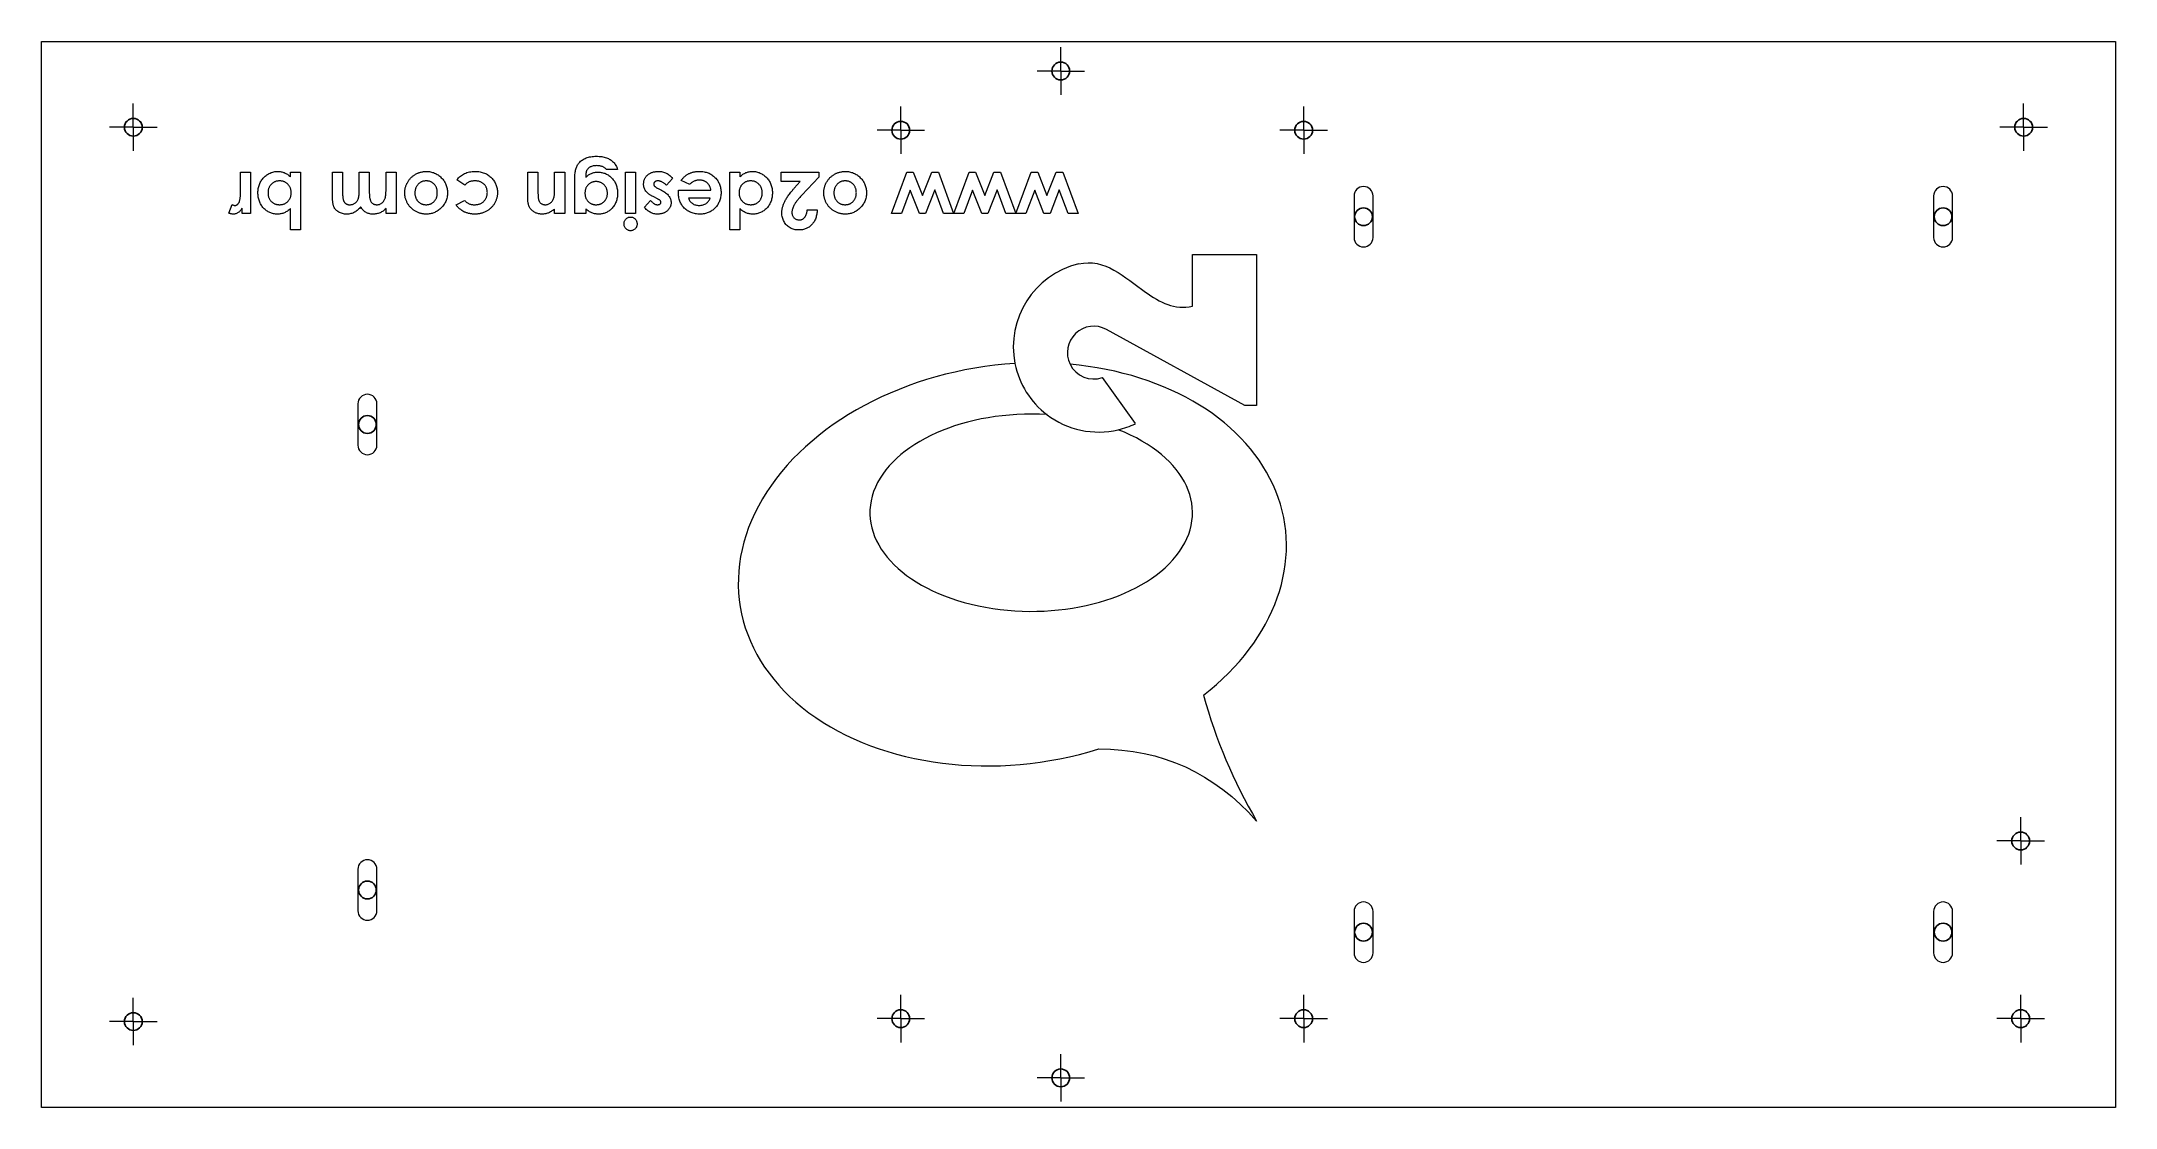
# Paper-space layout 'Folha2' of a CAD drawing. Header units: millimetres. Extents: x 179 to 1929, y 267 to 1167.
import ezdxf

# ---------------------------------------------------------------- set-up
doc = ezdxf.new("R2010")
doc.units = ezdxf.units.MM

# ---------------------------------------------------------------- blocks, each defined once
blk = doc.blocks.new('SW_CENTERMARKSYMBOL_13')
at = {"color": 0, "linetype": 'Continuous', "lineweight": 0, "ltscale": 5}
for p, q in [((0, 12.5), (0, 20)), ((-12.5, 0), (-20, 0)), ((0, 0), (-12.5, 0)), ((0, 0), (0, 12.5)), ((0, 0), (0, -12.5)), ((0, 0), (12.5, 0)), ((12.5, 0), (20, 0)), ((0, -12.5), (0, -20))]:
    blk.add_line(p, q, dxfattribs=at)
blk = doc.blocks.new('SW_CENTERMARKSYMBOL_14')
at = {"color": 0, "linetype": 'Continuous', "lineweight": 0, "ltscale": 5}
for p, q in [((0, 12.5), (0, 20)), ((-12.5, 0), (-20, 0)), ((0, 0), (-12.5, 0)), ((0, 0), (0, 12.5)), ((0, 0), (0, -12.5)), ((0, 0), (12.5, 0)), ((12.5, 0), (20, 0)), ((0, -12.5), (0, -20))]:
    blk.add_line(p, q, dxfattribs=at)
blk = doc.blocks.new('SW_CENTERMARKSYMBOL_15')
at = {"color": 0, "linetype": 'Continuous', "lineweight": 0, "ltscale": 5}
for p, q in [((0, 12.5), (0, 20)), ((-12.5, 0), (-20, 0)), ((0, 0), (-12.5, 0)), ((0, 0), (0, 12.5)), ((0, 0), (0, -12.5)), ((0, 0), (12.5, 0)), ((12.5, 0), (20, 0)), ((0, -12.5), (0, -20))]:
    blk.add_line(p, q, dxfattribs=at)
blk = doc.blocks.new('SW_CENTERMARKSYMBOL_16')
at = {"color": 0, "linetype": 'Continuous', "lineweight": 0, "ltscale": 5}
for p, q in [((0, 12.5), (0, 20)), ((-12.5, 0), (-20, 0)), ((0, 0), (-12.5, 0)), ((0, 0), (0, 12.5)), ((0, 0), (0, -12.5)), ((0, 0), (12.5, 0)), ((12.5, 0), (20, 0)), ((0, -12.5), (0, -20))]:
    blk.add_line(p, q, dxfattribs=at)
blk = doc.blocks.new('SW_CENTERMARKSYMBOL_17')
at = {"color": 0, "linetype": 'Continuous', "lineweight": 0, "ltscale": 5}
for p, q in [((0, 12.5), (0, 20)), ((-12.5, 0), (-20, 0)), ((0, 0), (-12.5, 0)), ((0, 0), (0, 12.5)), ((0, 0), (0, -12.5)), ((0, 0), (12.5, 0)), ((12.5, 0), (20, 0)), ((0, -12.5), (0, -20))]:
    blk.add_line(p, q, dxfattribs=at)
blk = doc.blocks.new('SW_CENTERMARKSYMBOL_18')
at = {"color": 0, "linetype": 'Continuous', "lineweight": 0, "ltscale": 5}
for p, q in [((0, 12.5), (0, 20)), ((-12.5, 0), (-20, 0)), ((0, 0), (-12.5, 0)), ((0, 0), (0, 12.5)), ((0, 0), (0, -12.5)), ((0, 0), (12.5, 0)), ((12.5, 0), (20, 0)), ((0, -12.5), (0, -20))]:
    blk.add_line(p, q, dxfattribs=at)
blk = doc.blocks.new('SW_CENTERMARKSYMBOL_19')
at = {"color": 0, "linetype": 'Continuous', "lineweight": 0, "ltscale": 5}
for p, q in [((0, 12.5), (0, 20)), ((-12.5, 0), (-20, 0)), ((0, 0), (-12.5, 0)), ((0, 0), (0, 12.5)), ((0, 0), (0, -12.5)), ((0, 0), (12.5, 0)), ((12.5, 0), (20, 0)), ((0, -12.5), (0, -20))]:
    blk.add_line(p, q, dxfattribs=at)
blk = doc.blocks.new('SW_CENTERMARKSYMBOL_20')
at = {"color": 0, "linetype": 'Continuous', "lineweight": 0, "ltscale": 5}
for p, q in [((0, 12.5), (0, 20)), ((-12.5, 0), (-20, 0)), ((0, 0), (-12.5, 0)), ((0, 0), (0, 12.5)), ((0, 0), (0, -12.5)), ((0, 0), (12.5, 0)), ((12.5, 0), (20, 0)), ((0, -12.5), (0, -20))]:
    blk.add_line(p, q, dxfattribs=at)
blk = doc.blocks.new('SW_CENTERMARKSYMBOL_21')
at = {"color": 0, "linetype": 'Continuous', "lineweight": 0, "ltscale": 5}
for p, q in [((0, 12.5), (0, 20)), ((-12.5, 0), (-20, 0)), ((0, 0), (-12.5, 0)), ((0, 0), (0, 12.5)), ((0, 0), (0, -12.5)), ((0, 0), (12.5, 0)), ((12.5, 0), (20, 0)), ((0, -12.5), (0, -20))]:
    blk.add_line(p, q, dxfattribs=at)
blk = doc.blocks.new('SW_CENTERMARKSYMBOL_22')
at = {"color": 0, "linetype": 'Continuous', "lineweight": 0, "ltscale": 5}
for p, q in [((0, 12.5), (0, 20)), ((-12.5, 0), (-20, 0)), ((0, 0), (-12.5, 0)), ((0, 0), (0, 12.5)), ((0, 0), (0, -12.5)), ((0, 0), (12.5, 0)), ((12.5, 0), (20, 0)), ((0, -12.5), (0, -20))]:
    blk.add_line(p, q, dxfattribs=at)
blk = doc.blocks.new('SW_CENTERMARKSYMBOL_23')
at = {"color": 0, "linetype": 'Continuous', "lineweight": 0, "ltscale": 5}
for p, q in [((0, 12.5), (0, 20)), ((-12.5, 0), (-20, 0)), ((0, 0), (-12.5, 0)), ((0, 0), (0, 12.5)), ((0, 0), (0, -12.5)), ((0, 0), (12.5, 0)), ((12.5, 0), (20, 0)), ((0, -12.5), (0, -20))]:
    blk.add_line(p, q, dxfattribs=at)

psp = doc.layouts.new('Folha2')

# ---------------------------------------------------------------- linework, layer by layer
at = {"color": 7, "linetype": 'Continuous', "lineweight": 15, "ltscale": 5}
for p, q in [((179, 266.7), (179, 1166.7)), ((179, 1166.7), (1929, 1166.7)), ((1929, 1166.7), (1929, 266.7)), ((347, 1056.3), (355.5, 1056.3)), ((347, 1042.2), (347, 1056.3)), ((355.5, 1056.3), (355.5, 1021.5)), ((389.1, 1056.3), (397.6, 1056.3)), ((389.1, 1052.5), (389.1, 1056.3)), ((397.6, 1056.3), (397.6, 1007.5)), ((424.5, 1056.3), (433, 1056.3)), ((424.5, 1036.1), (424.5, 1056.3)), ((433, 1056.3), (433, 1038.8)), ((447.1, 1056.3), (455.6, 1056.3)), ((447.1, 1040.8), (447.1, 1056.3)), ((455.6, 1056.3), (455.6, 1039.6)), ((469.7, 1056.3), (478.2, 1056.3)), ((469.7, 1041), (469.7, 1056.3)), ((478.2, 1056.3), (478.2, 1021.5)), ((589.4, 1056.3), (597.9, 1056.3)), ((589.4, 1033.5), (589.4, 1056.3)), ((597.9, 1056.3), (597.9, 1041.2)), ((611.9, 1056.3), (620.5, 1056.3)), ((611.9, 1042.4), (611.9, 1056.3)), ((620.5, 1056.3), (620.5, 1021.5)), ((629, 1021.5), (629, 1051.2)), ((665.1, 1058.7), (655.6, 1058.7)), ((671.8, 1056.3), (680.3, 1056.3)), ((671.8, 1021.5), (671.8, 1056.3)), ((680.3, 1056.3), (680.3, 1021.5)), ((711.5, 1051.1), (706.3, 1045.3)), ((759.7, 1056.3), (768.3, 1056.3)), ((759.7, 1007.5), (759.7, 1056.3)), ((768.3, 1056.3), (768.3, 1052.5)), ((803.1, 1056.3), (834.8, 1056.3)), ((803.1, 1048.4), (803.1, 1056.3)), ((834.8, 1052), (820.7, 1037)), ((834.8, 1056.3), (834.8, 1052)), ((896.2, 1021.5), (909.2, 1056.3)), ((909.2, 1056.3), (914.6, 1056.3)), ((914.6, 1056.3), (922.4, 1036.5)), ((922.4, 1036.5), (930.2, 1056.3)), ((930.2, 1056.3), (935.8, 1056.3)), ((935.8, 1056.3), (948.6, 1021.5)), ((948.7, 1021.5), (961.7, 1056.3)), ((961.7, 1056.3), (967.1, 1056.3)), ((967.1, 1056.3), (974.9, 1036.5)), ((974.9, 1036.5), (982.7, 1056.3)), ((982.7, 1056.3), (988.3, 1056.3)), ((988.3, 1056.3), (1001.1, 1021.5)), ((1001.2, 1021.5), (1014.2, 1056.3)), ((1014.2, 1056.3), (1019.6, 1056.3)), ((1019.6, 1056.3), (1027.4, 1036.5)), ((1027.4, 1036.5), (1035.2, 1056.3)), ((1035.2, 1056.3), (1040.8, 1056.3)), ((1040.8, 1056.3), (1053.7, 1021.5)), ((347, 1040.5), (347, 1042.2)), ((536.2, 1045.3), (529.5, 1049.9)), ((698.7, 1033.8), (695.6, 1035.4)), ((699.3, 1042.4), (702.1, 1041)), ((716.4, 1041), (743.8, 1041)), ((716.4, 1039.4), (716.4, 1041)), ((726, 1046), (718.8, 1049.4)), ((743.2, 1034.3), (724.9, 1034.3)), ((819.1, 1048.4), (803.1, 1048.4)), ((814.1, 1042.7), (819.1, 1048.4)), ((912, 1041.1), (904.7, 1021.5)), ((919.8, 1021.5), (912, 1041.1)), ((932.8, 1041.3), (925, 1021.5)), ((940.1, 1021.5), (932.8, 1041.3)), ((964.6, 1041.1), (957.2, 1021.5)), ((972.3, 1021.5), (964.6, 1041.1)), ((985.3, 1041.3), (977.5, 1021.5)), ((992.7, 1021.5), (985.3, 1041.3)), ((1017.1, 1041.1), (1009.7, 1021.5)), ((1024.8, 1021.5), (1017.1, 1041.1)), ((1037.8, 1041.3), (1030, 1021.5)), ((1045.2, 1021.5), (1037.8, 1041.3)), ((1286.5, 1036.2), (1286.5, 1001.2)), ((1302.5, 1001.2), (1302.5, 1036.2)), ((1775.5, 1036.2), (1775.5, 1001.2)), ((1791.5, 1001.2), (1791.5, 1036.2)), ((337.2, 1021.7), (339.8, 1029)), ((348.2, 1021.5), (348.2, 1025.8)), ((355.5, 1021.5), (348.2, 1021.5)), ((389.1, 1007.5), (389.1, 1025.6)), ((469.7, 1021.5), (469.7, 1025.7)), ((478.2, 1021.5), (469.7, 1021.5)), ((528.9, 1028.6), (536, 1032.5)), ((611.9, 1021.5), (611.9, 1025.2)), ((620.5, 1021.5), (611.9, 1021.5)), ((638.2, 1021.5), (629, 1021.5)), ((638.2, 1025.4), (638.2, 1021.5)), ((680.3, 1021.5), (671.8, 1021.5)), ((687.7, 1026.9), (692.9, 1032.5)), ((768.3, 1025.6), (768.3, 1007.5)), ((825, 1024.5), (833.6, 1024.5)), ((904.7, 1021.5), (896.2, 1021.5)), ((925, 1021.5), (919.8, 1021.5)), ((948.6, 1021.5), (940.1, 1021.5)), ((957.2, 1021.5), (948.7, 1021.5)), ((977.5, 1021.5), (972.3, 1021.5)), ((1001.1, 1021.5), (992.7, 1021.5)), ((1009.7, 1021.5), (1001.2, 1021.5)), ((1030, 1021.5), (1024.8, 1021.5)), ((1053.7, 1021.5), (1045.2, 1021.5)), ((397.6, 1007.5), (389.1, 1007.5)), ((768.3, 1007.5), (759.7, 1007.5)), ((1150.2, 986.8), (1204.3, 986.8)), ((1150.2, 943.2), (1150.2, 986.8)), ((1204.3, 986.8), (1204.3, 859.4)), ((1194.3, 859.4), (1077.7, 923.6)), ((1074.1, 882.9), (1101.9, 844)), ((446, 860.8), (446, 825.8)), ((462, 825.8), (462, 860.8)), ((1204.3, 859.4), (1194.3, 859.4)), ((446, 467.8), (446, 432.8)), ((462, 432.8), (462, 467.8)), ((1286.5, 432.2), (1286.5, 397.2)), ((1302.5, 397.2), (1302.5, 432.2)), ((1775.5, 432.2), (1775.5, 397.2)), ((1791.5, 397.2), (1791.5, 432.2)), ((1929, 266.7), (179, 266.7))]:
    psp.add_line(p, q, dxfattribs=at)
at = {"color": 7, "linetype": 'Continuous', "ltscale": 5}
for centre in [(1039, 1141.7), (256.5, 1094.2), (904, 1091.7), (1244, 1091.7), (1851.5, 1094.2), (1294.5, 1018.7), (1783.5, 1018.7), (454, 843.3), (1849, 491.7), (454, 450.3), (1294.5, 414.7), (1783.5, 414.7), (256.5, 339.2), (904, 341.7), (1244, 341.7), (1849, 341.7), (1039, 291.7)]:
    psp.add_circle(centre, 7.5, dxfattribs=at)
at = {"color": 7, "linetype": 'Continuous', "lineweight": 15, "ltscale": 25}
for centre in [(1039, 1141.7), (256.5, 1094.2), (904, 1091.7), (1244, 1091.7), (1851.5, 1094.2), (1849, 491.7), (256.5, 339.2), (904, 341.7), (1244, 341.7), (1849, 341.7), (1039, 291.7)]:
    psp.add_circle(centre, 7.5, dxfattribs=at)
for centre, radius, start, end in [((1294.5, 1036.2), 8, 0, 180), ((1783.5, 1036.2), 8, 0, 180), ((1294.5, 1001.2), 8, 180, 0), ((1783.5, 1001.2), 8, 180, 0), ((1071, 908.9), 72, 103.638, 191.334), ((1066.9, 904), 22.3, 61.1851, 206.2427), ((1071, 908.9), 72, 191.334, 232.7709), ((1066.9, 904), 22.3, 206.2427, 288.9095), ((454, 860.8), 8, 0, 180), ((1071, 908.9), 72, 232.7709, 283.2683), ((1071, 908.9), 72, 283.2683, 295.4773), ((454, 825.8), 8, 180, 0), ((454, 467.8), 8, 0, 180), ((1294.5, 432.2), 8, 0, 180), ((1783.5, 432.2), 8, 0, 180), ((454, 432.8), 8, 180, 0), ((1294.5, 397.2), 8, 180, 0), ((1783.5, 397.2), 8, 180, 0)]:
    psp.add_arc(centre, radius, start, end, dxfattribs=at)
for centre, major_axis, ratio, start_param, end_param in [((998.2, 725.2), (230, 33.3), 0.725404, 1.456624, 4.928919), ((998.2, 725.2), (230, 33.3), 0.725404, 5.379108, 7.537383), ((1014.1, 768.8), (136.1, 0), 0.61165, 1.472598, 7.284309)]:
    psp.add_ellipse(centre, major_axis=major_axis, ratio=ratio, start_param=start_param, end_param=end_param, dxfattribs=at)
at = {"color": 7, "linetype": 'Continuous', "lineweight": 15, "ltscale": 5}
for points, knots in [([(632.6, 1064.1), (633, 1064.6), (633.8, 1065.5), (635.3, 1066.6), (636.9, 1067.6), (638.6, 1068.4), (640.5, 1069), (642.5, 1069.4), (644.7, 1069.7), (646.2, 1069.7), (647, 1069.7)], [0, 0, 0, 0, 0.1145, 0.228421, 0.343997, 0.462956, 0.586703, 0.716303, 0.854131, 1, 1, 1, 1]), ([(647, 1069.7), (647.8, 1069.7), (649.4, 1069.7), (651.7, 1069.5), (653.7, 1069.1), (655.6, 1068.5), (657.3, 1067.8), (658.9, 1066.9), (660.3, 1065.9), (661.6, 1064.8), (662.7, 1063.5), (663.7, 1062), (664.5, 1060.4), (664.9, 1059.3), (665.1, 1058.7)], [0, 0, 0, 0, 0.107843, 0.207411, 0.299345, 0.383942, 0.46371, 0.541137, 0.616855, 0.692287, 0.767513, 0.843065, 0.92024, 1, 1, 1, 1]), ([(361.6, 1039), (361.6, 1039.6), (361.7, 1040.8), (361.9, 1042.6), (362.3, 1044.3), (362.8, 1046), (363.5, 1047.6), (364.4, 1049.1), (365.4, 1050.5), (366.5, 1051.8), (367.8, 1053), (369.1, 1054), (370.5, 1054.9), (371.9, 1055.6), (373.5, 1056.2), (375, 1056.6), (376.6, 1056.9), (377.7, 1056.9), (378.3, 1056.9)], [0, 0, 0, 0, 0.068666, 0.135356, 0.199977, 0.263073, 0.325911, 0.388476, 0.451711, 0.51645, 0.580822, 0.642379, 0.702679, 0.76154, 0.82025, 0.879171, 0.938678, 1, 1, 1, 1]), ([(378.3, 1056.9), (378.8, 1056.9), (379.8, 1056.9), (381.2, 1056.7), (382.6, 1056.4), (383.9, 1055.9), (385.2, 1055.3), (386.6, 1054.5), (387.8, 1053.6), (388.7, 1052.9), (389.1, 1052.5)], [0, 0, 0, 0, 0.124544, 0.245237, 0.364019, 0.481046, 0.600587, 0.726027, 0.859076, 1, 1, 1, 1]), ([(485.6, 1038.9), (485.6, 1039.3), (485.6, 1040.1), (485.7, 1041.3), (485.9, 1042.4), (486.1, 1043.6), (486.5, 1044.7), (486.9, 1045.8), (487.4, 1046.9), (488, 1047.9), (488.6, 1049), (489.3, 1049.9), (490, 1050.8), (490.8, 1051.7), (491.7, 1052.5), (492.6, 1053.2), (493.5, 1053.9), (494.5, 1054.5), (495.6, 1055.1), (496.7, 1055.6), (497.8, 1056), (498.9, 1056.3), (500.1, 1056.6), (501.3, 1056.8), (502.5, 1056.9), (503.3, 1056.9), (503.7, 1056.9)], [0, 0, 0, 0, 0.0421694, 0.0838423, 0.1251972, 0.1663419, 0.2072903, 0.2486735, 0.2902833, 0.3326288, 0.3749677, 0.416459, 0.4578355, 0.4987894, 0.5394979, 0.5804039, 0.6218952, 0.6634889, 0.7053828, 0.7468538, 0.7882371, 0.8297297, 0.8715274, 0.9138213, 0.9564932, 1, 1, 1, 1]), ([(503.7, 1056.9), (504.3, 1056.9), (505.5, 1056.9), (507.3, 1056.6), (509, 1056.2), (510.6, 1055.6), (512.2, 1054.9), (513.6, 1054), (515, 1052.9), (516.4, 1051.7), (517.6, 1050.3), (518.7, 1048.9), (519.6, 1047.4), (520.3, 1045.9), (520.9, 1044.2), (521.3, 1042.5), (521.5, 1040.7), (521.6, 1039.5), (521.6, 1038.9)], [0, 0, 0, 0, 0.064381, 0.126896, 0.188219, 0.248918, 0.309775, 0.371131, 0.433682, 0.498366, 0.562822, 0.625438, 0.687084, 0.748101, 0.809438, 0.871419, 0.934605, 1, 1, 1, 1]), ([(529.5, 1049.9), (530, 1050.4), (530.9, 1051.5), (532.5, 1053), (534.2, 1054.2), (536, 1055.2), (538, 1056), (540.2, 1056.5), (542.4, 1056.8), (544, 1056.9), (544.8, 1056.9)], [0, 0, 0, 0, 0.124727, 0.246139, 0.36559, 0.485356, 0.606587, 0.731932, 0.862727, 1, 1, 1, 1]), ([(544.8, 1056.9), (545.5, 1056.9), (546.9, 1056.9), (549, 1056.6), (550.9, 1056.2), (552.7, 1055.6), (554.4, 1054.9), (556, 1053.9), (557.4, 1052.8), (558.7, 1051.6), (559.9, 1050.2), (560.9, 1048.8), (561.8, 1047.3), (562.5, 1045.8), (563, 1044.2), (563.4, 1042.5), (563.7, 1040.8), (563.7, 1039.6), (563.7, 1039)], [0, 0, 0, 0, 0.0739594, 0.1444509, 0.2117333, 0.2763634, 0.3394463, 0.4014703, 0.4633381, 0.5255574, 0.5872356, 0.6472194, 0.7062753, 0.7640803, 0.8218882, 0.8800253, 0.9394494, 1, 1, 1, 1]), ([(629, 1051.2), (629.1, 1051.9), (629.1, 1053.3), (629.2, 1055.3), (629.5, 1057.1), (629.9, 1058.8), (630.4, 1060.3), (631, 1061.8), (631.7, 1063), (632.3, 1063.8), (632.6, 1064.1)], [0, 0, 0, 0, 0.155472, 0.300916, 0.436244, 0.562867, 0.681658, 0.793395, 0.898945, 1, 1, 1, 1]), ([(647.6, 1061.8), (647.1, 1061.8), (646, 1061.8), (644.6, 1061.6), (643.2, 1061.2), (642.1, 1060.7), (641.1, 1060.2), (640.2, 1059.5), (639.6, 1058.7), (639.1, 1058), (638.9, 1057.4), (638.7, 1056.9), (638.5, 1056.2), (638.4, 1055.5), (638.3, 1054.7), (638.3, 1053.9), (638.2, 1052.9), (638.2, 1052.3), (638.2, 1052)], [0, 0, 0, 0, 0.10353, 0.197651, 0.282351, 0.360085, 0.431664, 0.497969, 0.560637, 0.621357, 0.653234, 0.689161, 0.729632, 0.773969, 0.823364, 0.877342, 0.936615, 1, 1, 1, 1]), ([(638.2, 1052), (638.6, 1052.3), (639.3, 1053), (640.5, 1054), (641.7, 1054.7), (643, 1055.3), (644.3, 1055.7), (645.6, 1056.1), (647.1, 1056.3), (648.1, 1056.3), (648.6, 1056.3)], [0, 0, 0, 0, 0.13524, 0.263906, 0.385492, 0.503663, 0.620682, 0.741281, 0.867778, 1, 1, 1, 1]), ([(655.6, 1058.7), (655.4, 1059), (654.9, 1059.5), (654.2, 1060.1), (653.3, 1060.6), (652.3, 1061), (651.3, 1061.4), (650.2, 1061.6), (648.9, 1061.8), (648.1, 1061.8), (647.6, 1061.8)], [0, 0, 0, 0, 0.1111214, 0.2236549, 0.3379432, 0.4557772, 0.5798244, 0.7118095, 0.8514539, 1, 1, 1, 1]), ([(648.6, 1056.3), (649.2, 1056.3), (650.3, 1056.3), (651.9, 1056), (653.5, 1055.6), (655, 1055.1), (656.4, 1054.4), (657.8, 1053.5), (659.1, 1052.5), (660.3, 1051.3), (661.4, 1050), (662.4, 1048.6), (663.2, 1047.2), (663.9, 1045.6), (664.4, 1044), (664.8, 1042.3), (665, 1040.4), (665.1, 1039.2), (665.1, 1038.6)], [0, 0, 0, 0, 0.062981, 0.123716, 0.183469, 0.242507, 0.301311, 0.361224, 0.422113, 0.485115, 0.548527, 0.610698, 0.672737, 0.735115, 0.798608, 0.863362, 0.93031, 1, 1, 1, 1]), ([(687, 1046.3), (687.1, 1046.7), (687.1, 1047.4), (687.2, 1048.5), (687.5, 1049.5), (687.9, 1050.5), (688.4, 1051.4), (688.9, 1052.3), (689.6, 1053.1), (690.4, 1053.9), (691.3, 1054.6), (692.2, 1055.2), (693.3, 1055.7), (694.4, 1056.2), (695.5, 1056.5), (696.8, 1056.7), (698.1, 1056.9), (699, 1056.9), (699.4, 1056.9)], [0, 0, 0, 0, 0.0610514, 0.1194938, 0.1771315, 0.2338548, 0.2902613, 0.3477858, 0.4063048, 0.4671066, 0.5289623, 0.5911158, 0.6535745, 0.7174433, 0.7835848, 0.852572, 0.9243924, 1, 1, 1, 1]), ([(699.4, 1056.9), (700.1, 1056.9), (701.3, 1056.9), (703, 1056.6), (704.7, 1056.1), (706.2, 1055.5), (707.7, 1054.7), (709.1, 1053.6), (710.3, 1052.4), (711.1, 1051.5), (711.5, 1051.1)], [0, 0, 0, 0, 0.132113, 0.259326, 0.382032, 0.502496, 0.623101, 0.745417, 0.869866, 1, 1, 1, 1]), ([(718.8, 1049.4), (719, 1049.7), (719.5, 1050.3), (720.2, 1051.2), (721, 1052), (721.8, 1052.7), (722.6, 1053.4), (723.4, 1054), (724.3, 1054.6), (725.3, 1055.1), (726.2, 1055.5), (727.2, 1055.9), (728.3, 1056.2), (729.4, 1056.5), (730.5, 1056.7), (731.7, 1056.8), (733, 1056.9), (733.8, 1056.9), (734.2, 1056.9)], [0, 0, 0, 0, 0.06427, 0.127348, 0.189449, 0.250047, 0.309379, 0.368134, 0.426898, 0.485453, 0.54428, 0.604556, 0.665656, 0.728626, 0.79344, 0.859892, 0.928691, 1, 1, 1, 1]), ([(734.2, 1056.9), (734.9, 1056.9), (736.2, 1056.9), (738, 1056.6), (739.8, 1056.2), (741.5, 1055.7), (743.1, 1055), (744.6, 1054.1), (746, 1053), (747.3, 1051.8), (748.5, 1050.5), (749.6, 1049.1), (750.4, 1047.7), (751.1, 1046.1), (751.7, 1044.5), (752.1, 1042.7), (752.3, 1040.9), (752.4, 1039.7), (752.4, 1039.1)], [0, 0, 0, 0, 0.068973, 0.135079, 0.198876, 0.261192, 0.322136, 0.383017, 0.444315, 0.506363, 0.568185, 0.628944, 0.689079, 0.748666, 0.809078, 0.870918, 0.93437, 1, 1, 1, 1]), ([(768.3, 1052.5), (768.7, 1052.9), (769.5, 1053.6), (770.8, 1054.5), (772.1, 1055.3), (773.4, 1055.9), (774.7, 1056.4), (776.1, 1056.7), (777.6, 1056.9), (778.5, 1056.9), (779, 1056.9)], [0, 0, 0, 0, 0.1411405, 0.2743935, 0.4000259, 0.51975, 0.6361997, 0.754387, 0.8752646, 1, 1, 1, 1]), ([(779, 1056.9), (779.6, 1056.9), (780.7, 1056.9), (782.3, 1056.6), (783.9, 1056.2), (785.4, 1055.6), (786.8, 1054.9), (788.2, 1054), (789.5, 1053), (790.8, 1051.8), (792, 1050.5), (793, 1049.1), (793.8, 1047.6), (794.5, 1046), (795.1, 1044.3), (795.5, 1042.6), (795.7, 1040.8), (795.7, 1039.6), (795.7, 1039)], [0, 0, 0, 0, 0.061285, 0.121103, 0.179651, 0.238325, 0.297464, 0.357727, 0.419523, 0.483857, 0.548558, 0.611755, 0.674283, 0.737083, 0.800141, 0.864725, 0.931375, 1, 1, 1, 1]), ([(839.1, 1038.9), (839.1, 1039.3), (839.1, 1040.1), (839.2, 1041.3), (839.4, 1042.4), (839.7, 1043.6), (840, 1044.7), (840.4, 1045.8), (840.9, 1046.9), (841.5, 1047.9), (842.1, 1049), (842.8, 1049.9), (843.5, 1050.8), (844.3, 1051.7), (845.2, 1052.5), (846.1, 1053.2), (847.1, 1053.9), (848.1, 1054.5), (849.1, 1055.1), (850.2, 1055.6), (851.3, 1056), (852.5, 1056.3), (853.6, 1056.6), (854.8, 1056.8), (856, 1056.9), (856.9, 1056.9), (857.3, 1056.9)], [0, 0, 0, 0, 0.042169, 0.083842, 0.125197, 0.166342, 0.20729, 0.248674, 0.290283, 0.332629, 0.374968, 0.416459, 0.457836, 0.498789, 0.539498, 0.580404, 0.621895, 0.663489, 0.705383, 0.746854, 0.788237, 0.82973, 0.871527, 0.913821, 0.956493, 1, 1, 1, 1]), ([(857.3, 1056.9), (857.9, 1056.9), (859.1, 1056.9), (860.8, 1056.6), (862.5, 1056.2), (864.1, 1055.6), (865.7, 1054.9), (867.2, 1054), (868.6, 1052.9), (869.9, 1051.7), (871.1, 1050.3), (872.2, 1048.9), (873.1, 1047.4), (873.8, 1045.9), (874.4, 1044.2), (874.8, 1042.5), (875.1, 1040.7), (875.1, 1039.5), (875.1, 1038.9)], [0, 0, 0, 0, 0.064381, 0.126896, 0.188219, 0.248918, 0.309775, 0.371131, 0.433682, 0.498366, 0.562822, 0.625438, 0.687084, 0.748101, 0.809438, 0.871419, 0.934605, 1, 1, 1, 1]), ([(342.3, 1028.2), (342.5, 1028.2), (342.8, 1028.2), (343.3, 1028.4), (343.7, 1028.6), (344.1, 1028.8), (344.5, 1029.2), (344.9, 1029.6), (345.3, 1030.1), (345.7, 1030.7), (346, 1031.4), (346.2, 1032.3), (346.5, 1033.3), (346.7, 1034.5), (346.8, 1035.8), (346.9, 1037.2), (347, 1038.8), (347, 1039.9), (347, 1040.5)], [0, 0, 0, 0, 0.034017, 0.066918, 0.101149, 0.136748, 0.173532, 0.214012, 0.25792, 0.305361, 0.358633, 0.420877, 0.49265, 0.574097, 0.665155, 0.766494, 0.878305, 1, 1, 1, 1]), ([(378, 1020.9), (377.5, 1020.9), (376.4, 1020.9), (374.7, 1021.2), (373.2, 1021.6), (371.7, 1022.1), (370.3, 1022.8), (368.9, 1023.7), (367.6, 1024.8), (366.4, 1025.9), (365.3, 1027.2), (364.3, 1028.7), (363.5, 1030.2), (362.8, 1031.7), (362.3, 1033.4), (361.9, 1035.2), (361.7, 1037.1), (361.6, 1038.3), (361.6, 1039)], [0, 0, 0, 0, 0.06162, 0.121371, 0.180243, 0.238126, 0.296312, 0.355783, 0.41625, 0.478832, 0.542337, 0.604915, 0.667218, 0.730364, 0.794419, 0.860618, 0.928945, 1, 1, 1, 1]), ([(379.9, 1049), (379.5, 1049), (378.9, 1048.9), (377.9, 1048.8), (377, 1048.6), (376.1, 1048.3), (375.2, 1047.9), (374.4, 1047.4), (373.7, 1046.8), (373, 1046.1), (372.3, 1045.4), (371.7, 1044.6), (371.2, 1043.8), (370.8, 1042.9), (370.5, 1041.9), (370.3, 1040.9), (370.2, 1039.9), (370.2, 1039.2), (370.2, 1038.8)], [0, 0, 0, 0, 0.063868, 0.126422, 0.1864, 0.246357, 0.305601, 0.366143, 0.426785, 0.489563, 0.552382, 0.614607, 0.675879, 0.737632, 0.800459, 0.864581, 0.931277, 1, 1, 1, 1]), ([(370.2, 1038.8), (370.2, 1038.5), (370.2, 1037.8), (370.3, 1036.7), (370.5, 1035.8), (370.8, 1034.8), (371.2, 1034), (371.7, 1033.1), (372.3, 1032.3), (372.9, 1031.6), (373.6, 1031), (374.4, 1030.4), (375.2, 1029.9), (376, 1029.5), (376.9, 1029.2), (377.9, 1029), (378.9, 1028.9), (379.5, 1028.8), (379.9, 1028.8)], [0, 0, 0, 0, 0.068403, 0.134773, 0.198569, 0.260701, 0.322156, 0.382851, 0.444132, 0.506354, 0.568534, 0.62906, 0.688704, 0.748491, 0.809275, 0.870693, 0.934035, 1, 1, 1, 1]), ([(389.7, 1038.8), (389.7, 1039.2), (389.7, 1039.9), (389.5, 1041), (389.3, 1042), (389, 1042.9), (388.6, 1043.8), (388.1, 1044.7), (387.6, 1045.4), (386.9, 1046.2), (386.2, 1046.8), (385.4, 1047.4), (384.6, 1047.9), (383.8, 1048.3), (382.9, 1048.6), (381.9, 1048.8), (380.9, 1048.9), (380.2, 1049), (379.9, 1049)], [0, 0, 0, 0, 0.0698345, 0.1370533, 0.2017043, 0.2642825, 0.325964, 0.3868397, 0.4479527, 0.5092902, 0.5710303, 0.6311766, 0.6907974, 0.7502815, 0.8102019, 0.8713326, 0.9343716, 1, 1, 1, 1]), ([(379.9, 1028.8), (380.2, 1028.8), (380.9, 1028.9), (381.9, 1029), (382.9, 1029.2), (383.8, 1029.5), (384.6, 1029.9), (385.4, 1030.4), (386.2, 1030.9), (386.9, 1031.6), (387.6, 1032.3), (388.1, 1033.1), (388.6, 1033.9), (389, 1034.8), (389.3, 1035.7), (389.5, 1036.7), (389.7, 1037.7), (389.7, 1038.4), (389.7, 1038.8)], [0, 0, 0, 0, 0.066266, 0.129918, 0.191643, 0.251754, 0.311817, 0.371707, 0.431717, 0.493651, 0.555133, 0.616351, 0.676765, 0.737935, 0.800544, 0.864637, 0.9307, 1, 1, 1, 1]), ([(436.5, 1020.9), (435.9, 1020.9), (434.7, 1020.9), (432.9, 1021.3), (431.3, 1021.8), (429.8, 1022.6), (428.5, 1023.5), (427.4, 1024.5), (426.4, 1025.7), (425.8, 1026.8), (425.4, 1027.8), (425.2, 1028.7), (425, 1029.7), (424.8, 1030.7), (424.7, 1031.9), (424.6, 1033.2), (424.5, 1034.6), (424.5, 1035.6), (424.5, 1036.1)], [0, 0, 0, 0, 0.08261, 0.160875, 0.236944, 0.311481, 0.38429, 0.453586, 0.521212, 0.588886, 0.62494, 0.665181, 0.709259, 0.75841, 0.811637, 0.869786, 0.932554, 1, 1, 1, 1]), ([(433, 1038.8), (433.1, 1038.4), (433.1, 1037.5), (433.1, 1036.2), (433.3, 1035), (433.4, 1033.9), (433.6, 1033), (433.9, 1032.2), (434.2, 1031.5), (434.6, 1030.9), (435, 1030.4), (435.4, 1030), (436, 1029.6), (436.5, 1029.3), (437.1, 1029.1), (437.8, 1028.9), (438.5, 1028.8), (439, 1028.8), (439.2, 1028.8)], [0, 0, 0, 0, 0.104301, 0.200197, 0.287232, 0.36619, 0.437599, 0.501084, 0.557915, 0.608897, 0.656219, 0.70241, 0.748263, 0.794291, 0.842535, 0.892257, 0.944627, 1, 1, 1, 1]), ([(439.2, 1028.8), (439.6, 1028.8), (440.3, 1028.9), (441.4, 1029.1), (442.5, 1029.5), (443.4, 1030.1), (444.3, 1030.8), (445.1, 1031.6), (445.7, 1032.5), (446.1, 1033.4), (446.4, 1034.2), (446.6, 1034.9), (446.7, 1035.7), (446.9, 1036.5), (447, 1037.5), (447, 1038.5), (447.1, 1039.6), (447.1, 1040.4), (447.1, 1040.8)], [0, 0, 0, 0, 0.070609, 0.138556, 0.20583, 0.274209, 0.342701, 0.410831, 0.480198, 0.552669, 0.591847, 0.635719, 0.683617, 0.737005, 0.794902, 0.858443, 0.92661, 1, 1, 1, 1]), ([(455.6, 1039.6), (455.6, 1039.2), (455.6, 1038.5), (455.7, 1037.5), (455.7, 1036.5), (455.8, 1035.7), (455.9, 1034.9), (456, 1034.1), (456.2, 1033.5), (456.4, 1032.8), (456.7, 1032), (457.2, 1031.1), (457.8, 1030.4), (458.5, 1029.8), (459.2, 1029.4), (460.1, 1029.1), (461, 1028.9), (461.6, 1028.8), (461.9, 1028.8)], [0, 0, 0, 0, 0.078534, 0.151073, 0.218985, 0.2803, 0.337079, 0.38817, 0.434254, 0.475657, 0.549697, 0.617385, 0.681754, 0.743636, 0.804416, 0.866871, 0.931376, 1, 1, 1, 1]), ([(461.9, 1028.8), (462.3, 1028.8), (463, 1028.9), (464.1, 1029.1), (465.1, 1029.5), (466, 1030.1), (466.9, 1030.8), (467.7, 1031.6), (468.3, 1032.6), (468.7, 1033.5), (469, 1034.3), (469.2, 1035), (469.3, 1035.8), (469.5, 1036.7), (469.6, 1037.6), (469.6, 1038.7), (469.7, 1039.8), (469.7, 1040.6), (469.7, 1041)], [0, 0, 0, 0, 0.0674183, 0.1335226, 0.1994455, 0.266846, 0.3349885, 0.4037605, 0.474322, 0.5480944, 0.5882269, 0.632493, 0.6819278, 0.7356879, 0.7939427, 0.8578208, 0.9263087, 1, 1, 1, 1]), ([(503.8, 1020.9), (503.4, 1020.9), (502.6, 1020.9), (501.4, 1021), (500.2, 1021.2), (499.1, 1021.5), (497.9, 1021.8), (496.8, 1022.2), (495.7, 1022.7), (494.6, 1023.3), (493.6, 1023.9), (492.6, 1024.6), (491.7, 1025.4), (490.8, 1026.2), (490, 1027), (489.3, 1027.9), (488.6, 1028.9), (487.9, 1029.9), (487.4, 1030.9), (486.9, 1032), (486.5, 1033.1), (486.1, 1034.2), (485.9, 1035.3), (485.7, 1036.5), (485.6, 1037.7), (485.6, 1038.5), (485.6, 1038.9)], [0, 0, 0, 0, 0.0426, 0.084368, 0.126147, 0.167787, 0.209052, 0.250961, 0.293138, 0.336033, 0.378754, 0.420887, 0.462618, 0.504139, 0.545169, 0.586122, 0.627707, 0.669571, 0.711421, 0.752681, 0.793962, 0.834585, 0.875572, 0.916636, 0.95807, 1, 1, 1, 1]), ([(503.6, 1049), (503.3, 1049), (502.6, 1048.9), (501.7, 1048.8), (500.7, 1048.6), (499.9, 1048.3), (499, 1047.9), (498.3, 1047.4), (497.5, 1046.8), (496.8, 1046.1), (496.2, 1045.4), (495.6, 1044.6), (495.2, 1043.8), (494.8, 1042.9), (494.5, 1042), (494.3, 1041), (494.1, 1039.9), (494.1, 1039.2), (494.1, 1038.9)], [0, 0, 0, 0, 0.064468, 0.126394, 0.186935, 0.246094, 0.305341, 0.364564, 0.424915, 0.486941, 0.549538, 0.611136, 0.672907, 0.734431, 0.798053, 0.862646, 0.930043, 1, 1, 1, 1]), ([(494.1, 1038.9), (494.1, 1038.5), (494.1, 1037.8), (494.2, 1036.7), (494.5, 1035.7), (494.8, 1034.8), (495.1, 1033.9), (495.6, 1033.1), (496.1, 1032.3), (496.8, 1031.6), (497.5, 1031), (498.2, 1030.4), (499, 1029.9), (499.8, 1029.5), (500.7, 1029.2), (501.6, 1029), (502.6, 1028.9), (503.2, 1028.8), (503.6, 1028.8)], [0, 0, 0, 0, 0.070243, 0.13784, 0.202698, 0.265406, 0.326938, 0.388125, 0.449117, 0.511101, 0.572086, 0.632197, 0.691339, 0.750564, 0.810546, 0.871335, 0.934654, 1, 1, 1, 1]), ([(513, 1038.9), (513, 1039.2), (513, 1039.9), (512.9, 1041), (512.7, 1042), (512.4, 1042.9), (512, 1043.8), (511.5, 1044.7), (511, 1045.5), (510.4, 1046.2), (509.7, 1046.8), (509, 1047.4), (508.2, 1047.9), (507.4, 1048.3), (506.5, 1048.6), (505.6, 1048.8), (504.6, 1048.9), (504, 1049), (503.6, 1049)], [0, 0, 0, 0, 0.0713737, 0.1394863, 0.2048537, 0.2686461, 0.3306592, 0.39176, 0.4531695, 0.5146651, 0.5759883, 0.6360152, 0.6950737, 0.7539269, 0.8132441, 0.8733497, 0.9353597, 1, 1, 1, 1]), ([(503.6, 1028.8), (503.9, 1028.8), (504.6, 1028.9), (505.5, 1029), (506.4, 1029.2), (507.3, 1029.5), (508.1, 1029.9), (508.9, 1030.4), (509.7, 1031), (510.4, 1031.6), (511, 1032.4), (511.5, 1033.1), (512, 1034), (512.4, 1034.9), (512.7, 1035.8), (512.9, 1036.8), (513, 1037.8), (513, 1038.5), (513, 1038.9)], [0, 0, 0, 0, 0.0644, 0.126773, 0.18723, 0.246521, 0.306008, 0.365736, 0.426114, 0.488243, 0.550971, 0.612232, 0.673991, 0.735797, 0.798783, 0.863323, 0.930682, 1, 1, 1, 1]), ([(521.6, 1038.9), (521.6, 1038.3), (521.5, 1037), (521.2, 1035.1), (520.8, 1033.3), (520.1, 1031.6), (519.3, 1029.9), (518.3, 1028.4), (517.1, 1026.9), (516.1, 1026), (515.7, 1025.6)], [0, 0, 0, 0, 0.130489, 0.256474, 0.379237, 0.500978, 0.622367, 0.744855, 0.870259, 1, 1, 1, 1]), ([(545, 1049), (544.5, 1049), (543.6, 1048.9), (542.3, 1048.8), (541.1, 1048.5), (539.9, 1048.1), (538.9, 1047.6), (537.9, 1046.9), (537, 1046.2), (536.4, 1045.6), (536.2, 1045.3)], [0, 0, 0, 0, 0.139547, 0.272375, 0.398725, 0.521824, 0.641341, 0.759786, 0.8788, 1, 1, 1, 1]), ([(544.5, 1028.8), (544.9, 1028.8), (545.6, 1028.9), (546.8, 1029), (547.8, 1029.2), (548.8, 1029.5), (549.7, 1029.9), (550.6, 1030.4), (551.5, 1031), (552.2, 1031.7), (552.9, 1032.4), (553.5, 1033.2), (554, 1034.1), (554.4, 1035), (554.8, 1035.9), (555, 1036.9), (555.1, 1038), (555.2, 1038.7), (555.2, 1039.1)], [0, 0, 0, 0, 0.0700958, 0.1371716, 0.2016854, 0.2643226, 0.3257593, 0.386649, 0.4471778, 0.5085822, 0.5695207, 0.6297984, 0.6887718, 0.7483539, 0.8089888, 0.8702616, 0.9339191, 1, 1, 1, 1]), ([(563.7, 1039), (563.7, 1038.6), (563.7, 1037.8), (563.6, 1036.6), (563.4, 1035.4), (563.1, 1034.3), (562.8, 1033.1), (562.3, 1032), (561.8, 1030.9), (561.3, 1029.9), (560.6, 1028.8), (559.9, 1027.9), (559.1, 1027), (558.3, 1026.1), (557.4, 1025.3), (556.5, 1024.6), (555.5, 1023.9), (554.4, 1023.3), (553.3, 1022.7), (552.1, 1022.2), (550.9, 1021.8), (549.7, 1021.5), (548.5, 1021.2), (547.2, 1021), (545.9, 1020.9), (545, 1020.9), (544.5, 1020.9)], [0, 0, 0, 0, 0.04178, 0.082754, 0.123415, 0.163694, 0.203942, 0.244104, 0.284802, 0.325649, 0.36669, 0.407223, 0.447429, 0.487719, 0.528071, 0.568872, 0.610173, 0.652257, 0.694676, 0.737184, 0.77967, 0.822316, 0.865681, 0.909494, 0.954337, 1, 1, 1, 1]), ([(555.2, 1039.1), (555.2, 1039.4), (555.1, 1040.1), (555, 1041.1), (554.8, 1042.1), (554.5, 1043), (554.1, 1043.9), (553.6, 1044.7), (553, 1045.5), (552.4, 1046.2), (551.6, 1046.9), (550.8, 1047.4), (550, 1047.9), (549.1, 1048.3), (548.1, 1048.6), (547.1, 1048.8), (546.1, 1048.9), (545.3, 1049), (545, 1049)], [0, 0, 0, 0, 0.0669028, 0.1312248, 0.1930399, 0.2536183, 0.31318, 0.3725441, 0.4322193, 0.4930354, 0.5543384, 0.6146222, 0.6750211, 0.7362195, 0.7986963, 0.863424, 0.9301163, 1, 1, 1, 1]), ([(592.5, 1024.5), (592.2, 1024.7), (591.7, 1025.3), (591.1, 1026.2), (590.5, 1027.2), (590.1, 1028.3), (589.8, 1029.4), (589.5, 1030.7), (589.4, 1032.1), (589.4, 1033), (589.4, 1033.5)], [0, 0, 0, 0, 0.111202, 0.223218, 0.337557, 0.457447, 0.58123, 0.713395, 0.852654, 1, 1, 1, 1]), ([(597.9, 1041.2), (597.9, 1040.7), (597.9, 1039.8), (597.9, 1038.4), (598, 1037.2), (598, 1036.1), (598.1, 1035.1), (598.2, 1034.3), (598.3, 1033.6), (598.5, 1032.8), (598.8, 1032), (599.3, 1031.2), (599.8, 1030.5), (600.5, 1029.9), (601.3, 1029.4), (602.1, 1029.1), (603.1, 1028.9), (603.7, 1028.8), (604.1, 1028.8)], [0, 0, 0, 0, 0.093649, 0.1794609, 0.2568542, 0.3258254, 0.3870888, 0.439998, 0.4853916, 0.5226158, 0.586829, 0.6468616, 0.7045151, 0.7610111, 0.8176909, 0.8752526, 0.9352152, 1, 1, 1, 1]), ([(604.1, 1028.8), (604.5, 1028.8), (605.4, 1028.9), (606.6, 1029.2), (607.8, 1029.8), (608.8, 1030.6), (609.8, 1031.5), (610.5, 1032.7), (611.1, 1034), (611.4, 1034.9), (611.5, 1035.4)], [0, 0, 0, 0, 0.1229977, 0.2406075, 0.357315, 0.4765133, 0.5993592, 0.7252826, 0.8577922, 1, 1, 1, 1]), ([(611.5, 1035.4), (611.6, 1035.6), (611.7, 1035.9), (611.7, 1036.5), (611.8, 1037.2), (611.8, 1038), (611.9, 1039), (611.9, 1040), (611.9, 1041.2), (611.9, 1042), (611.9, 1042.4)], [0, 0, 0, 0, 0.06792, 0.151476, 0.251213, 0.36821, 0.500124, 0.650932, 0.816647, 1, 1, 1, 1]), ([(646.9, 1048.4), (646.6, 1048.4), (645.9, 1048.3), (645, 1048.2), (644.1, 1048), (643.2, 1047.7), (642.4, 1047.3), (641.6, 1046.8), (640.9, 1046.3), (640.2, 1045.7), (639.6, 1045), (639.1, 1044.2), (638.6, 1043.4), (638.2, 1042.5), (637.9, 1041.6), (637.7, 1040.6), (637.6, 1039.6), (637.6, 1038.9), (637.6, 1038.6)], [0, 0, 0, 0, 0.065472, 0.12837, 0.1891, 0.248981, 0.308077, 0.367093, 0.426855, 0.488266, 0.550225, 0.611141, 0.671693, 0.733396, 0.796667, 0.861693, 0.929499, 1, 1, 1, 1]), ([(637.6, 1038.6), (637.6, 1038.2), (637.6, 1037.5), (637.7, 1036.5), (637.9, 1035.6), (638.2, 1034.6), (638.6, 1033.8), (639.1, 1033), (639.6, 1032.2), (640.2, 1031.5), (640.9, 1030.9), (641.6, 1030.3), (642.4, 1029.9), (643.3, 1029.5), (644.1, 1029.2), (645.1, 1029), (646, 1028.8), (646.7, 1028.8), (647.1, 1028.8)], [0, 0, 0, 0, 0.069436, 0.135577, 0.200197, 0.261881, 0.323199, 0.383679, 0.444215, 0.505788, 0.566847, 0.627111, 0.685971, 0.745831, 0.806522, 0.868701, 0.933063, 1, 1, 1, 1]), ([(656.5, 1038.5), (656.5, 1038.9), (656.5, 1039.5), (656.4, 1040.6), (656.2, 1041.5), (655.8, 1042.4), (655.5, 1043.3), (655, 1044.1), (654.4, 1044.9), (653.8, 1045.6), (653.1, 1046.3), (652.3, 1046.8), (651.5, 1047.3), (650.7, 1047.7), (649.8, 1048), (648.9, 1048.2), (647.9, 1048.3), (647.2, 1048.4), (646.9, 1048.4)], [0, 0, 0, 0, 0.068616, 0.134667, 0.19792, 0.260432, 0.321274, 0.38242, 0.443827, 0.505954, 0.568038, 0.628949, 0.688807, 0.748781, 0.80934, 0.870924, 0.934445, 1, 1, 1, 1]), ([(647.1, 1028.8), (647.4, 1028.8), (648, 1028.9), (649, 1029), (649.9, 1029.2), (650.8, 1029.5), (651.6, 1029.9), (652.4, 1030.4), (653.2, 1030.9), (653.9, 1031.6), (654.5, 1032.3), (655, 1033), (655.5, 1033.8), (655.9, 1034.7), (656.2, 1035.6), (656.4, 1036.5), (656.5, 1037.5), (656.5, 1038.2), (656.5, 1038.5)], [0, 0, 0, 0, 0.066191, 0.130312, 0.192472, 0.253005, 0.313565, 0.373715, 0.434796, 0.497188, 0.560096, 0.62107, 0.682304, 0.742913, 0.80464, 0.867749, 0.932578, 1, 1, 1, 1]), ([(665.1, 1038.6), (665.1, 1037.9), (665, 1036.6), (664.8, 1034.7), (664.4, 1032.9), (663.8, 1031.2), (663.1, 1029.6), (662.2, 1028.1), (661.2, 1026.7), (660.4, 1025.8), (660, 1025.4)], [0, 0, 0, 0, 0.138019, 0.269741, 0.396755, 0.519707, 0.640538, 0.759717, 0.879128, 1, 1, 1, 1]), ([(695.6, 1035.4), (695.2, 1035.6), (694.4, 1036), (693.3, 1036.6), (692.4, 1037.2), (691.5, 1037.8), (690.7, 1038.4), (690, 1039.1), (689.4, 1039.7), (688.7, 1040.5), (688, 1041.7), (687.5, 1043.1), (687.1, 1044.7), (687.1, 1045.7), (687, 1046.3)], [0, 0, 0, 0, 0.089727, 0.1740872, 0.2525606, 0.3263587, 0.3945808, 0.4577877, 0.5168325, 0.5716095, 0.6767095, 0.7810175, 0.8877779, 1, 1, 1, 1]), ([(699.3, 1049), (699, 1049), (698.5, 1049), (697.8, 1048.8), (697.2, 1048.5), (696.6, 1048.2), (696.2, 1047.8), (695.8, 1047.3), (695.6, 1046.8), (695.6, 1046.5), (695.6, 1046.3)], [0, 0, 0, 0, 0.156844, 0.301498, 0.436007, 0.56419, 0.685631, 0.793956, 0.897289, 1, 1, 1, 1]), ([(695.6, 1046.3), (695.6, 1046.1), (695.6, 1045.8), (695.8, 1045.3), (696.1, 1044.8), (696.5, 1044.3), (697, 1043.8), (697.7, 1043.4), (698.4, 1042.9), (699, 1042.6), (699.3, 1042.4)], [0, 0, 0, 0, 0.088083, 0.180852, 0.282345, 0.395671, 0.521905, 0.665304, 0.824226, 1, 1, 1, 1]), ([(701.7, 1031), (701.7, 1031.2), (701.6, 1031.6), (701.3, 1032.2), (700.8, 1032.6), (700.3, 1032.9), (699.5, 1033.4), (699, 1033.6), (698.7, 1033.8)], [0, 0, 0, 0, 0.152784, 0.317008, 0.424889, 0.573382, 0.764472, 1, 1, 1, 1]), ([(706.3, 1045.3), (706, 1045.6), (705.5, 1046.1), (704.7, 1046.8), (703.8, 1047.4), (702.8, 1048), (701.9, 1048.4), (701, 1048.7), (700.1, 1048.9), (699.6, 1049), (699.3, 1049)], [0, 0, 0, 0, 0.135952, 0.270669, 0.40547, 0.542263, 0.674242, 0.793257, 0.901753, 1, 1, 1, 1]), ([(702.1, 1041), (702.7, 1040.7), (704, 1040), (705.6, 1038.9), (707.1, 1037.7), (708.2, 1036.4), (709.1, 1035.1), (709.8, 1033.6), (710.2, 1032.2), (710.2, 1031.1), (710.2, 1030.6)], [0, 0, 0, 0, 0.157, 0.301381, 0.433469, 0.556161, 0.67109, 0.781738, 0.890052, 1, 1, 1, 1]), ([(734.6, 1020.9), (734, 1020.9), (732.7, 1020.9), (730.8, 1021.2), (729, 1021.6), (727.3, 1022.1), (725.7, 1022.8), (724.2, 1023.7), (722.7, 1024.8), (721.4, 1026), (720.2, 1027.3), (719.2, 1028.7), (718.3, 1030.2), (717.6, 1031.9), (717, 1033.6), (716.6, 1035.5), (716.4, 1037.4), (716.4, 1038.7), (716.4, 1039.4)], [0, 0, 0, 0, 0.067492, 0.132514, 0.194957, 0.255951, 0.315596, 0.375164, 0.434857, 0.49552, 0.556426, 0.616382, 0.676797, 0.737633, 0.799557, 0.863591, 0.930229, 1, 1, 1, 1]), ([(724.9, 1034.3), (725.1, 1033.9), (725.4, 1033), (726.1, 1031.8), (727.1, 1030.8), (728.2, 1029.9), (729.5, 1029.1), (730.9, 1028.6), (732.4, 1028.3), (733.4, 1028.2), (733.9, 1028.2)], [0, 0, 0, 0, 0.119305, 0.236511, 0.356474, 0.480971, 0.607867, 0.734788, 0.86466, 1, 1, 1, 1]), ([(734.1, 1049.6), (733.7, 1049.6), (733, 1049.6), (731.8, 1049.4), (730.7, 1049.1), (729.7, 1048.7), (728.7, 1048.2), (727.7, 1047.6), (726.8, 1046.8), (726.2, 1046.3), (726, 1046)], [0, 0, 0, 0, 0.127629, 0.25134, 0.372249, 0.494281, 0.61618, 0.739791, 0.867336, 1, 1, 1, 1]), ([(743.8, 1041), (743.8, 1041.4), (743.7, 1042), (743.4, 1042.9), (743.1, 1043.7), (742.8, 1044.6), (742.3, 1045.3), (741.8, 1046), (741.3, 1046.7), (740.7, 1047.3), (740, 1047.8), (739.3, 1048.3), (738.6, 1048.7), (737.8, 1049), (736.9, 1049.3), (736, 1049.5), (735.1, 1049.6), (734.5, 1049.6), (734.1, 1049.6)], [0, 0, 0, 0, 0.068224, 0.134065, 0.197455, 0.25986, 0.320469, 0.380154, 0.44057, 0.500761, 0.561266, 0.620752, 0.680719, 0.740836, 0.802531, 0.866152, 0.931582, 1, 1, 1, 1]), ([(752.4, 1039.1), (752.4, 1038.4), (752.3, 1037.2), (752.1, 1035.3), (751.7, 1033.6), (751.1, 1031.9), (750.4, 1030.3), (749.6, 1028.8), (748.5, 1027.4), (747.3, 1026), (746, 1024.8), (744.7, 1023.8), (743.2, 1022.9), (741.6, 1022.2), (740, 1021.6), (738.3, 1021.2), (736.5, 1020.9), (735.2, 1020.9), (734.6, 1020.9)], [0, 0, 0, 0, 0.067451, 0.132706, 0.195663, 0.257481, 0.318729, 0.379576, 0.441281, 0.50399, 0.566629, 0.62786, 0.688183, 0.748487, 0.808936, 0.870587, 0.934225, 1, 1, 1, 1]), ([(740.1, 1030.1), (740.4, 1030.3), (741, 1030.8), (741.8, 1031.8), (742.6, 1033), (743, 1033.8), (743.2, 1034.3)], [0, 0, 0, 0, 0.205424, 0.439338, 0.701978, 1, 1, 1, 1]), ([(777.5, 1049), (777.1, 1049), (776.4, 1048.9), (775.4, 1048.8), (774.5, 1048.6), (773.6, 1048.3), (772.7, 1047.9), (771.9, 1047.4), (771.1, 1046.8), (770.4, 1046.2), (769.8, 1045.5), (769.2, 1044.7), (768.7, 1043.8), (768.3, 1042.9), (768, 1042), (767.8, 1041), (767.7, 1039.9), (767.7, 1039.2), (767.6, 1038.8)], [0, 0, 0, 0, 0.065635, 0.12868, 0.189816, 0.249742, 0.309232, 0.368858, 0.429011, 0.490313, 0.552059, 0.612824, 0.674005, 0.735692, 0.798277, 0.862934, 0.930159, 1, 1, 1, 1]), ([(767.6, 1038.8), (767.7, 1038.4), (767.7, 1037.7), (767.8, 1036.7), (768, 1035.7), (768.3, 1034.8), (768.7, 1033.9), (769.2, 1033.1), (769.8, 1032.3), (770.4, 1031.6), (771.1, 1030.9), (771.9, 1030.4), (772.7, 1029.9), (773.6, 1029.5), (774.5, 1029.2), (775.5, 1029), (776.5, 1028.9), (777.1, 1028.8), (777.5, 1028.8)], [0, 0, 0, 0, 0.06915, 0.135069, 0.199023, 0.261497, 0.322533, 0.383124, 0.44385, 0.505608, 0.566957, 0.627328, 0.687088, 0.74702, 0.807577, 0.869758, 0.933272, 1, 1, 1, 1]), ([(787.2, 1038.8), (787.2, 1039.2), (787.1, 1039.9), (787, 1040.9), (786.8, 1041.9), (786.5, 1042.9), (786.1, 1043.8), (785.6, 1044.6), (785, 1045.4), (784.4, 1046.1), (783.7, 1046.8), (782.9, 1047.4), (782.1, 1047.9), (781.2, 1048.3), (780.4, 1048.6), (779.4, 1048.8), (778.5, 1048.9), (777.8, 1049), (777.5, 1049)], [0, 0, 0, 0, 0.068708, 0.135388, 0.199495, 0.262309, 0.324047, 0.385, 0.447212, 0.510016, 0.57278, 0.63389, 0.693901, 0.753681, 0.813051, 0.873607, 0.936147, 1, 1, 1, 1]), ([(777.5, 1028.8), (777.8, 1028.8), (778.5, 1028.9), (779.5, 1029), (780.4, 1029.2), (781.3, 1029.5), (782.2, 1029.9), (783, 1030.4), (783.7, 1031), (784.4, 1031.6), (785.1, 1032.3), (785.6, 1033.1), (786.1, 1034), (786.5, 1034.8), (786.8, 1035.8), (787, 1036.7), (787.1, 1037.8), (787.2, 1038.5), (787.2, 1038.8)], [0, 0, 0, 0, 0.065509, 0.128394, 0.189956, 0.250306, 0.309678, 0.369462, 0.430131, 0.492457, 0.554824, 0.61625, 0.677088, 0.738686, 0.800964, 0.86491, 0.931436, 1, 1, 1, 1]), ([(795.7, 1039), (795.7, 1038.3), (795.7, 1037.1), (795.5, 1035.2), (795.1, 1033.4), (794.6, 1031.7), (793.9, 1030.2), (793.1, 1028.7), (792.1, 1027.2), (791, 1025.9), (789.7, 1024.8), (788.4, 1023.7), (787.1, 1022.8), (785.6, 1022.1), (784.1, 1021.6), (782.6, 1021.2), (781, 1020.9), (779.9, 1020.9), (779.3, 1020.9)], [0, 0, 0, 0, 0.071013, 0.139299, 0.205459, 0.269579, 0.332551, 0.394817, 0.457358, 0.520825, 0.58337, 0.644074, 0.703216, 0.761681, 0.819857, 0.878355, 0.938417, 1, 1, 1, 1]), ([(803.7, 1021.7), (803.7, 1022.1), (803.7, 1022.8), (803.8, 1023.9), (804, 1025.1), (804.2, 1026.2), (804.5, 1027.4), (804.9, 1028.6), (805.4, 1029.8), (805.9, 1031), (806.5, 1032.3), (807.3, 1033.6), (808.1, 1035), (809.1, 1036.4), (810.2, 1037.9), (811.4, 1039.4), (812.7, 1041), (813.6, 1042.1), (814.1, 1042.7)], [0, 0, 0, 0, 0.045517, 0.091615, 0.139245, 0.18824, 0.238671, 0.290661, 0.344837, 0.400428, 0.45914, 0.522546, 0.590096, 0.662585, 0.739684, 0.821577, 0.908331, 1, 1, 1, 1]), ([(820.7, 1037), (820.3, 1036.5), (819.5, 1035.7), (818.4, 1034.4), (817.4, 1033.2), (816.5, 1032.1), (815.7, 1031.1), (815, 1030.1), (814.4, 1029.2), (813.8, 1028), (813.2, 1026.7), (812.6, 1025.2), (812.3, 1023.7), (812.2, 1022.8), (812.2, 1022.3)], [0, 0, 0, 0, 0.103849, 0.201125, 0.291131, 0.374368, 0.450731, 0.520521, 0.583275, 0.64008, 0.742044, 0.835051, 0.920869, 1, 1, 1, 1]), ([(857.3, 1020.9), (856.9, 1020.9), (856.1, 1020.9), (854.9, 1021), (853.7, 1021.2), (852.6, 1021.5), (851.4, 1021.8), (850.3, 1022.2), (849.2, 1022.7), (848.2, 1023.3), (847.1, 1023.9), (846.1, 1024.6), (845.2, 1025.4), (844.3, 1026.2), (843.5, 1027), (842.8, 1027.9), (842.1, 1028.9), (841.5, 1029.9), (840.9, 1030.9), (840.4, 1032), (840, 1033.1), (839.7, 1034.2), (839.4, 1035.3), (839.2, 1036.5), (839.1, 1037.7), (839.1, 1038.5), (839.1, 1038.9)], [0, 0, 0, 0, 0.0426, 0.084368, 0.126147, 0.167787, 0.209052, 0.250961, 0.293138, 0.336033, 0.378754, 0.420887, 0.462618, 0.504139, 0.545169, 0.586122, 0.627707, 0.669571, 0.711421, 0.752681, 0.793962, 0.834585, 0.875572, 0.916636, 0.95807, 1, 1, 1, 1]), ([(857.1, 1049), (856.8, 1049), (856.1, 1048.9), (855.2, 1048.8), (854.3, 1048.6), (853.4, 1048.3), (852.6, 1047.9), (851.8, 1047.4), (851, 1046.8), (850.3, 1046.1), (849.7, 1045.4), (849.1, 1044.6), (848.7, 1043.8), (848.3, 1042.9), (848, 1042), (847.8, 1041), (847.6, 1039.9), (847.6, 1039.2), (847.6, 1038.9)], [0, 0, 0, 0, 0.064468, 0.126394, 0.186935, 0.246094, 0.305341, 0.364564, 0.424915, 0.486941, 0.549538, 0.611136, 0.672907, 0.734431, 0.798053, 0.862646, 0.930043, 1, 1, 1, 1]), ([(847.6, 1038.9), (847.6, 1038.5), (847.6, 1037.8), (847.8, 1036.7), (848, 1035.7), (848.3, 1034.8), (848.7, 1033.9), (849.1, 1033.1), (849.7, 1032.3), (850.3, 1031.6), (851, 1031), (851.7, 1030.4), (852.5, 1029.9), (853.3, 1029.5), (854.2, 1029.2), (855.1, 1029), (856.1, 1028.9), (856.8, 1028.8), (857.1, 1028.8)], [0, 0, 0, 0, 0.070243, 0.13784, 0.202698, 0.265406, 0.326938, 0.388125, 0.449117, 0.511101, 0.572086, 0.632197, 0.691339, 0.750564, 0.810546, 0.871335, 0.934654, 1, 1, 1, 1]), ([(866.6, 1038.9), (866.5, 1039.2), (866.5, 1039.9), (866.4, 1041), (866.2, 1042), (865.9, 1042.9), (865.5, 1043.8), (865.1, 1044.7), (864.5, 1045.5), (863.9, 1046.2), (863.2, 1046.8), (862.5, 1047.4), (861.7, 1047.9), (860.9, 1048.3), (860, 1048.6), (859.1, 1048.8), (858.1, 1048.9), (857.5, 1049), (857.1, 1049)], [0, 0, 0, 0, 0.0713737, 0.1394863, 0.2048537, 0.2686461, 0.3306592, 0.39176, 0.4531695, 0.5146651, 0.5759883, 0.6360152, 0.6950737, 0.7539269, 0.8132441, 0.8733497, 0.9353597, 1, 1, 1, 1]), ([(857.1, 1028.8), (857.4, 1028.8), (858.1, 1028.9), (859.1, 1029), (860, 1029.2), (860.8, 1029.5), (861.7, 1029.9), (862.4, 1030.4), (863.2, 1031), (863.9, 1031.6), (864.5, 1032.4), (865.1, 1033.1), (865.5, 1034), (865.9, 1034.9), (866.2, 1035.8), (866.4, 1036.8), (866.5, 1037.8), (866.5, 1038.5), (866.6, 1038.9)], [0, 0, 0, 0, 0.0644, 0.126773, 0.18723, 0.246521, 0.306008, 0.365736, 0.426114, 0.488243, 0.550971, 0.612232, 0.673991, 0.735797, 0.798783, 0.863323, 0.930682, 1, 1, 1, 1]), ([(875.1, 1038.9), (875.1, 1038.3), (875.1, 1037), (874.8, 1035.1), (874.3, 1033.3), (873.7, 1031.6), (872.8, 1029.9), (871.8, 1028.4), (870.6, 1026.9), (869.7, 1026), (869.2, 1025.6)], [0, 0, 0, 0, 0.130489, 0.256474, 0.379237, 0.500978, 0.622367, 0.744855, 0.870259, 1, 1, 1, 1]), ([(340.7, 1020.9), (340.4, 1020.9), (339.8, 1020.9), (338.9, 1021.1), (338.1, 1021.4), (337.5, 1021.6), (337.2, 1021.7)], [0, 0, 0, 0, 0.2329203, 0.4747851, 0.7312586, 1, 1, 1, 1]), ([(339.8, 1029), (340.1, 1028.9), (340.5, 1028.7), (341.2, 1028.4), (341.8, 1028.2), (342.1, 1028.2), (342.3, 1028.2)], [0, 0, 0, 0, 0.303597, 0.570645, 0.80107, 1, 1, 1, 1]), ([(348.2, 1025.8), (348, 1025.4), (347.6, 1024.7), (346.8, 1023.7), (346, 1022.8), (345, 1022.1), (344, 1021.6), (342.9, 1021.2), (341.8, 1020.9), (341.1, 1020.9), (340.7, 1020.9)], [0, 0, 0, 0, 0.137282, 0.268324, 0.393771, 0.516951, 0.638269, 0.75815, 0.877764, 1, 1, 1, 1]), ([(389.1, 1025.6), (388.7, 1025.2), (387.9, 1024.4), (386.6, 1023.5), (385.3, 1022.7), (384, 1022), (382.5, 1021.5), (381.1, 1021.2), (379.6, 1020.9), (378.5, 1020.9), (378, 1020.9)], [0, 0, 0, 0, 0.132659, 0.260417, 0.385507, 0.50775, 0.629471, 0.750785, 0.874412, 1, 1, 1, 1]), ([(448.3, 1027.1), (448, 1026.6), (447.3, 1025.7), (446, 1024.4), (444.7, 1023.3), (443.2, 1022.4), (441.6, 1021.7), (440, 1021.3), (438.2, 1020.9), (437.1, 1020.9), (436.5, 1020.9)], [0, 0, 0, 0, 0.129636, 0.255444, 0.378778, 0.501883, 0.625347, 0.748109, 0.872539, 1, 1, 1, 1]), ([(458.6, 1020.9), (458, 1020.9), (457, 1020.9), (455.4, 1021.3), (454, 1021.7), (452.6, 1022.4), (451.3, 1023.3), (450.2, 1024.4), (449.2, 1025.7), (448.6, 1026.6), (448.3, 1027.1)], [0, 0, 0, 0, 0.128026, 0.252161, 0.373405, 0.494821, 0.61755, 0.740613, 0.867574, 1, 1, 1, 1]), ([(469.7, 1025.7), (469.3, 1025.3), (468.6, 1024.5), (467.3, 1023.5), (466, 1022.7), (464.7, 1022), (463.2, 1021.5), (461.7, 1021.2), (460.2, 1020.9), (459.1, 1020.9), (458.6, 1020.9)], [0, 0, 0, 0, 0.130191, 0.256336, 0.379114, 0.500551, 0.622116, 0.744715, 0.870223, 1, 1, 1, 1]), ([(515.7, 1025.6), (515.2, 1025.2), (514.4, 1024.4), (513, 1023.5), (511.6, 1022.7), (510.1, 1022), (508.6, 1021.5), (507, 1021.2), (505.4, 1020.9), (504.3, 1020.9), (503.8, 1020.9)], [0, 0, 0, 0, 0.131014, 0.258464, 0.38258, 0.504991, 0.627227, 0.749297, 0.87369, 1, 1, 1, 1]), ([(544.5, 1020.9), (544.1, 1020.9), (543.3, 1020.9), (542.1, 1021), (540.9, 1021.2), (539.8, 1021.4), (538.6, 1021.7), (537.5, 1022), (536.5, 1022.4), (535.1, 1023), (533.6, 1024), (531.8, 1025.3), (530.2, 1026.8), (529.4, 1028), (528.9, 1028.6)], [0, 0, 0, 0, 0.0688878, 0.1358613, 0.20114, 0.2658915, 0.3292624, 0.3916111, 0.4537021, 0.5155724, 0.6378412, 0.757918, 0.8779914, 1, 1, 1, 1]), ([(536, 1032.5), (536.3, 1032.2), (536.9, 1031.5), (537.9, 1030.7), (538.9, 1030.1), (539.9, 1029.6), (541, 1029.2), (542.1, 1029), (543.3, 1028.8), (544.1, 1028.8), (544.5, 1028.8)], [0, 0, 0, 0, 0.143846, 0.276507, 0.399014, 0.513165, 0.625101, 0.742651, 0.867304, 1, 1, 1, 1]), ([(601.4, 1020.9), (601, 1020.9), (600.1, 1020.9), (598.9, 1021.1), (597.7, 1021.4), (596.5, 1021.8), (595.4, 1022.3), (594.4, 1022.9), (593.4, 1023.6), (592.8, 1024.2), (592.5, 1024.5)], [0, 0, 0, 0, 0.131128, 0.257543, 0.381146, 0.503295, 0.625265, 0.748337, 0.872412, 1, 1, 1, 1]), ([(611.9, 1025.2), (611.5, 1024.8), (610.5, 1024.1), (609.1, 1023.2), (607.8, 1022.4), (606.5, 1021.8), (605.2, 1021.4), (604, 1021.1), (602.7, 1020.9), (601.8, 1020.9), (601.4, 1020.9)], [0, 0, 0, 0, 0.159546, 0.304924, 0.436989, 0.556524, 0.669017, 0.779426, 0.889802, 1, 1, 1, 1]), ([(649.1, 1020.9), (648.6, 1020.9), (647.6, 1020.9), (646.2, 1021.1), (644.8, 1021.4), (643.5, 1021.9), (642.1, 1022.5), (640.8, 1023.3), (639.5, 1024.3), (638.6, 1025), (638.2, 1025.4)], [0, 0, 0, 0, 0.120998, 0.239765, 0.357423, 0.474344, 0.595236, 0.72165, 0.856466, 1, 1, 1, 1]), ([(660, 1025.4), (659.6, 1025), (658.9, 1024.3), (657.6, 1023.4), (656.4, 1022.6), (655, 1022), (653.6, 1021.5), (652.2, 1021.2), (650.6, 1020.9), (649.6, 1020.9), (649.1, 1020.9)], [0, 0, 0, 0, 0.1302758, 0.2562471, 0.379775, 0.5014775, 0.6233425, 0.7461677, 0.8717137, 1, 1, 1, 1]), ([(670.6, 1012.7), (670.6, 1013.1), (670.6, 1013.8), (670.9, 1014.9), (671.4, 1015.9), (672.1, 1016.8), (673, 1017.5), (673.9, 1018.1), (674.9, 1018.4), (675.6, 1018.4), (676, 1018.4)], [0, 0, 0, 0, 0.13161, 0.257492, 0.382005, 0.510744, 0.637407, 0.757795, 0.877018, 1, 1, 1, 1]), ([(676, 1018.4), (676.4, 1018.4), (677.1, 1018.4), (678.2, 1018), (679.1, 1017.5), (680, 1016.7), (680.7, 1015.8), (681.2, 1014.8), (681.5, 1013.7), (681.5, 1012.9), (681.6, 1012.5)], [0, 0, 0, 0, 0.123685, 0.242861, 0.364122, 0.490443, 0.618268, 0.742172, 0.867858, 1, 1, 1, 1]), ([(699, 1020.9), (698.5, 1020.9), (697.4, 1020.9), (695.7, 1021.2), (694.2, 1021.7), (692.7, 1022.4), (691.2, 1023.3), (689.9, 1024.3), (688.7, 1025.5), (688, 1026.4), (687.7, 1026.9)], [0, 0, 0, 0, 0.124584, 0.247405, 0.369279, 0.4931, 0.618143, 0.742403, 0.869274, 1, 1, 1, 1]), ([(692.9, 1032.5), (693.1, 1032.2), (693.6, 1031.6), (694.4, 1030.9), (695.2, 1030.3), (695.9, 1029.7), (696.6, 1029.3), (697.3, 1029), (698, 1028.9), (698.4, 1028.8), (698.7, 1028.8)], [0, 0, 0, 0, 0.1659558, 0.3174106, 0.4569503, 0.5833267, 0.6998463, 0.8068294, 0.9061161, 1, 1, 1, 1]), ([(698.7, 1028.8), (698.9, 1028.8), (699.3, 1028.8), (699.9, 1029), (700.4, 1029.1), (700.9, 1029.4), (701.3, 1029.7), (701.5, 1030.1), (701.7, 1030.5), (701.7, 1030.8), (701.7, 1031)], [0, 0, 0, 0, 0.1618835, 0.3099566, 0.4429114, 0.569225, 0.6852435, 0.7915512, 0.8931671, 1, 1, 1, 1]), ([(710.2, 1030.6), (710.2, 1030.3), (710.2, 1029.6), (710.1, 1028.7), (709.8, 1027.8), (709.5, 1026.9), (709, 1026), (708.5, 1025.2), (707.8, 1024.5), (707.1, 1023.7), (706.3, 1023.1), (705.4, 1022.5), (704.5, 1022), (703.5, 1021.6), (702.5, 1021.3), (701.4, 1021.1), (700.2, 1020.9), (699.4, 1020.9), (699, 1020.9)], [0, 0, 0, 0, 0.059927, 0.117647, 0.174892, 0.231753, 0.289415, 0.347842, 0.408344, 0.471428, 0.53525, 0.598305, 0.661381, 0.725403, 0.790951, 0.857887, 0.927422, 1, 1, 1, 1]), ([(733.9, 1028.2), (734.5, 1028.2), (735.6, 1028.3), (737.2, 1028.6), (738.8, 1029.2), (739.7, 1029.8), (740.1, 1030.1)], [0, 0, 0, 0, 0.261261, 0.510299, 0.755201, 1, 1, 1, 1]), ([(779.3, 1020.9), (778.8, 1020.9), (777.7, 1020.9), (776.2, 1021.2), (774.8, 1021.5), (773.4, 1022), (772, 1022.7), (770.7, 1023.5), (769.4, 1024.4), (768.6, 1025.2), (768.3, 1025.6)], [0, 0, 0, 0, 0.126498, 0.250258, 0.371704, 0.493556, 0.615931, 0.740495, 0.867771, 1, 1, 1, 1]), ([(818, 1007.5), (817.3, 1007.5), (816, 1007.5), (814.1, 1007.9), (812.3, 1008.4), (810.6, 1009.3), (809.1, 1010.3), (807.7, 1011.5), (806.6, 1013), (805.5, 1014.6), (804.7, 1016.4), (804.1, 1018.1), (803.7, 1019.9), (803.7, 1021.1), (803.7, 1021.7)], [0, 0, 0, 0, 0.089615, 0.175025, 0.257493, 0.338846, 0.419998, 0.501346, 0.58387, 0.669988, 0.756473, 0.839207, 0.92012, 1, 1, 1, 1]), ([(812.2, 1022.3), (812.2, 1021.9), (812.3, 1021), (812.6, 1019.8), (813.2, 1018.7), (813.9, 1017.8), (814.9, 1017), (815.9, 1016.4), (817.2, 1016.1), (818, 1016), (818.4, 1016)], [0, 0, 0, 0, 0.132755, 0.257234, 0.378601, 0.501406, 0.623942, 0.743642, 0.868121, 1, 1, 1, 1]), ([(833.6, 1024.5), (833.5, 1023.9), (833.5, 1022.6), (833.2, 1020.8), (832.8, 1019.1), (832.3, 1017.4), (831.7, 1015.9), (830.9, 1014.5), (830, 1013.2), (829, 1012), (827.9, 1010.9), (826.7, 1010), (825.4, 1009.2), (824.1, 1008.6), (822.7, 1008.1), (821.2, 1007.7), (819.6, 1007.5), (818.5, 1007.5), (818, 1007.5)], [0, 0, 0, 0, 0.074933, 0.1464146, 0.2147332, 0.2803957, 0.3439118, 0.4055207, 0.4664762, 0.5268093, 0.5861676, 0.6441224, 0.7016406, 0.7587758, 0.8166464, 0.8756669, 0.9366302, 1, 1, 1, 1]), ([(818.4, 1016), (818.7, 1016), (819.1, 1016), (819.8, 1016.1), (820.4, 1016.3), (821, 1016.6), (821.6, 1016.9), (822.1, 1017.3), (822.6, 1017.8), (823.1, 1018.3), (823.5, 1018.9), (823.9, 1019.6), (824.2, 1020.3), (824.5, 1021), (824.7, 1021.8), (824.9, 1022.7), (825, 1023.6), (825, 1024.2), (825, 1024.5)], [0, 0, 0, 0, 0.056467, 0.111164, 0.164937, 0.218322, 0.272393, 0.327976, 0.385291, 0.444903, 0.506844, 0.569488, 0.634153, 0.700976, 0.770897, 0.843626, 0.91966, 1, 1, 1, 1]), ([(869.2, 1025.6), (868.8, 1025.2), (867.9, 1024.4), (866.5, 1023.5), (865.1, 1022.7), (863.6, 1022), (862.1, 1021.5), (860.6, 1021.2), (858.9, 1020.9), (857.9, 1020.9), (857.3, 1020.9)], [0, 0, 0, 0, 0.131014, 0.258464, 0.38258, 0.504991, 0.627227, 0.749297, 0.87369, 1, 1, 1, 1]), ([(676.1, 1006.8), (675.7, 1006.9), (675, 1006.9), (673.9, 1007.2), (673, 1007.8), (672.2, 1008.5), (671.5, 1009.4), (670.9, 1010.4), (670.6, 1011.5), (670.6, 1012.3), (670.6, 1012.7)], [0, 0, 0, 0, 0.123681, 0.24286, 0.363174, 0.489872, 0.617951, 0.743408, 0.868856, 1, 1, 1, 1]), ([(681.6, 1012.5), (681.5, 1012.2), (681.5, 1011.4), (681.2, 1010.3), (680.7, 1009.4), (680, 1008.5), (679.1, 1007.8), (678.2, 1007.2), (677.2, 1006.9), (676.4, 1006.9), (676.1, 1006.8)], [0, 0, 0, 0, 0.129827, 0.255027, 0.378937, 0.506523, 0.634371, 0.754976, 0.875581, 1, 1, 1, 1]), ([(1054, 978.8), (1076.1, 984.2), (1104.6, 956), (1135.2, 939.8), (1150.2, 943.2)], [0, 0, 0, 0, 0.591015, 1, 1, 1, 1])]:
    psp.add_open_spline(points, degree=3, knots=knots, dxfattribs=at)
for points in [[(1159.5, 614.7), (1169.8, 577.3), (1184.8, 541.9), (1204.3, 508.5)], [(1071.3, 569.4), (1124.1, 569.4), (1168.5, 549.1), (1204.3, 508.5)]]:
    psp.add_open_spline(points, degree=3, dxfattribs=at)

# ---------------------------------------------------------------- block references
at = {"color": 7, "linetype": 'Continuous', "lineweight": 0, "ltscale": 5}
for name, p in [('SW_CENTERMARKSYMBOL_17', (1039, 1141.7)), ('SW_CENTERMARKSYMBOL_19', (256.5, 1094.2)), ('SW_CENTERMARKSYMBOL_18', (904, 1091.7)), ('SW_CENTERMARKSYMBOL_16', (1244, 1091.7)), ('SW_CENTERMARKSYMBOL_13', (1851.5, 1094.2)), ('SW_CENTERMARKSYMBOL_15', (1849, 491.7)), ('SW_CENTERMARKSYMBOL_20', (256.5, 339.2)), ('SW_CENTERMARKSYMBOL_21', (904, 341.7)), ('SW_CENTERMARKSYMBOL_23', (1244, 341.7)), ('SW_CENTERMARKSYMBOL_14', (1849, 341.7)), ('SW_CENTERMARKSYMBOL_22', (1039, 291.7))]:
    psp.add_blockref(name, p, dxfattribs=at)

doc.saveas('drawing.dxf')
